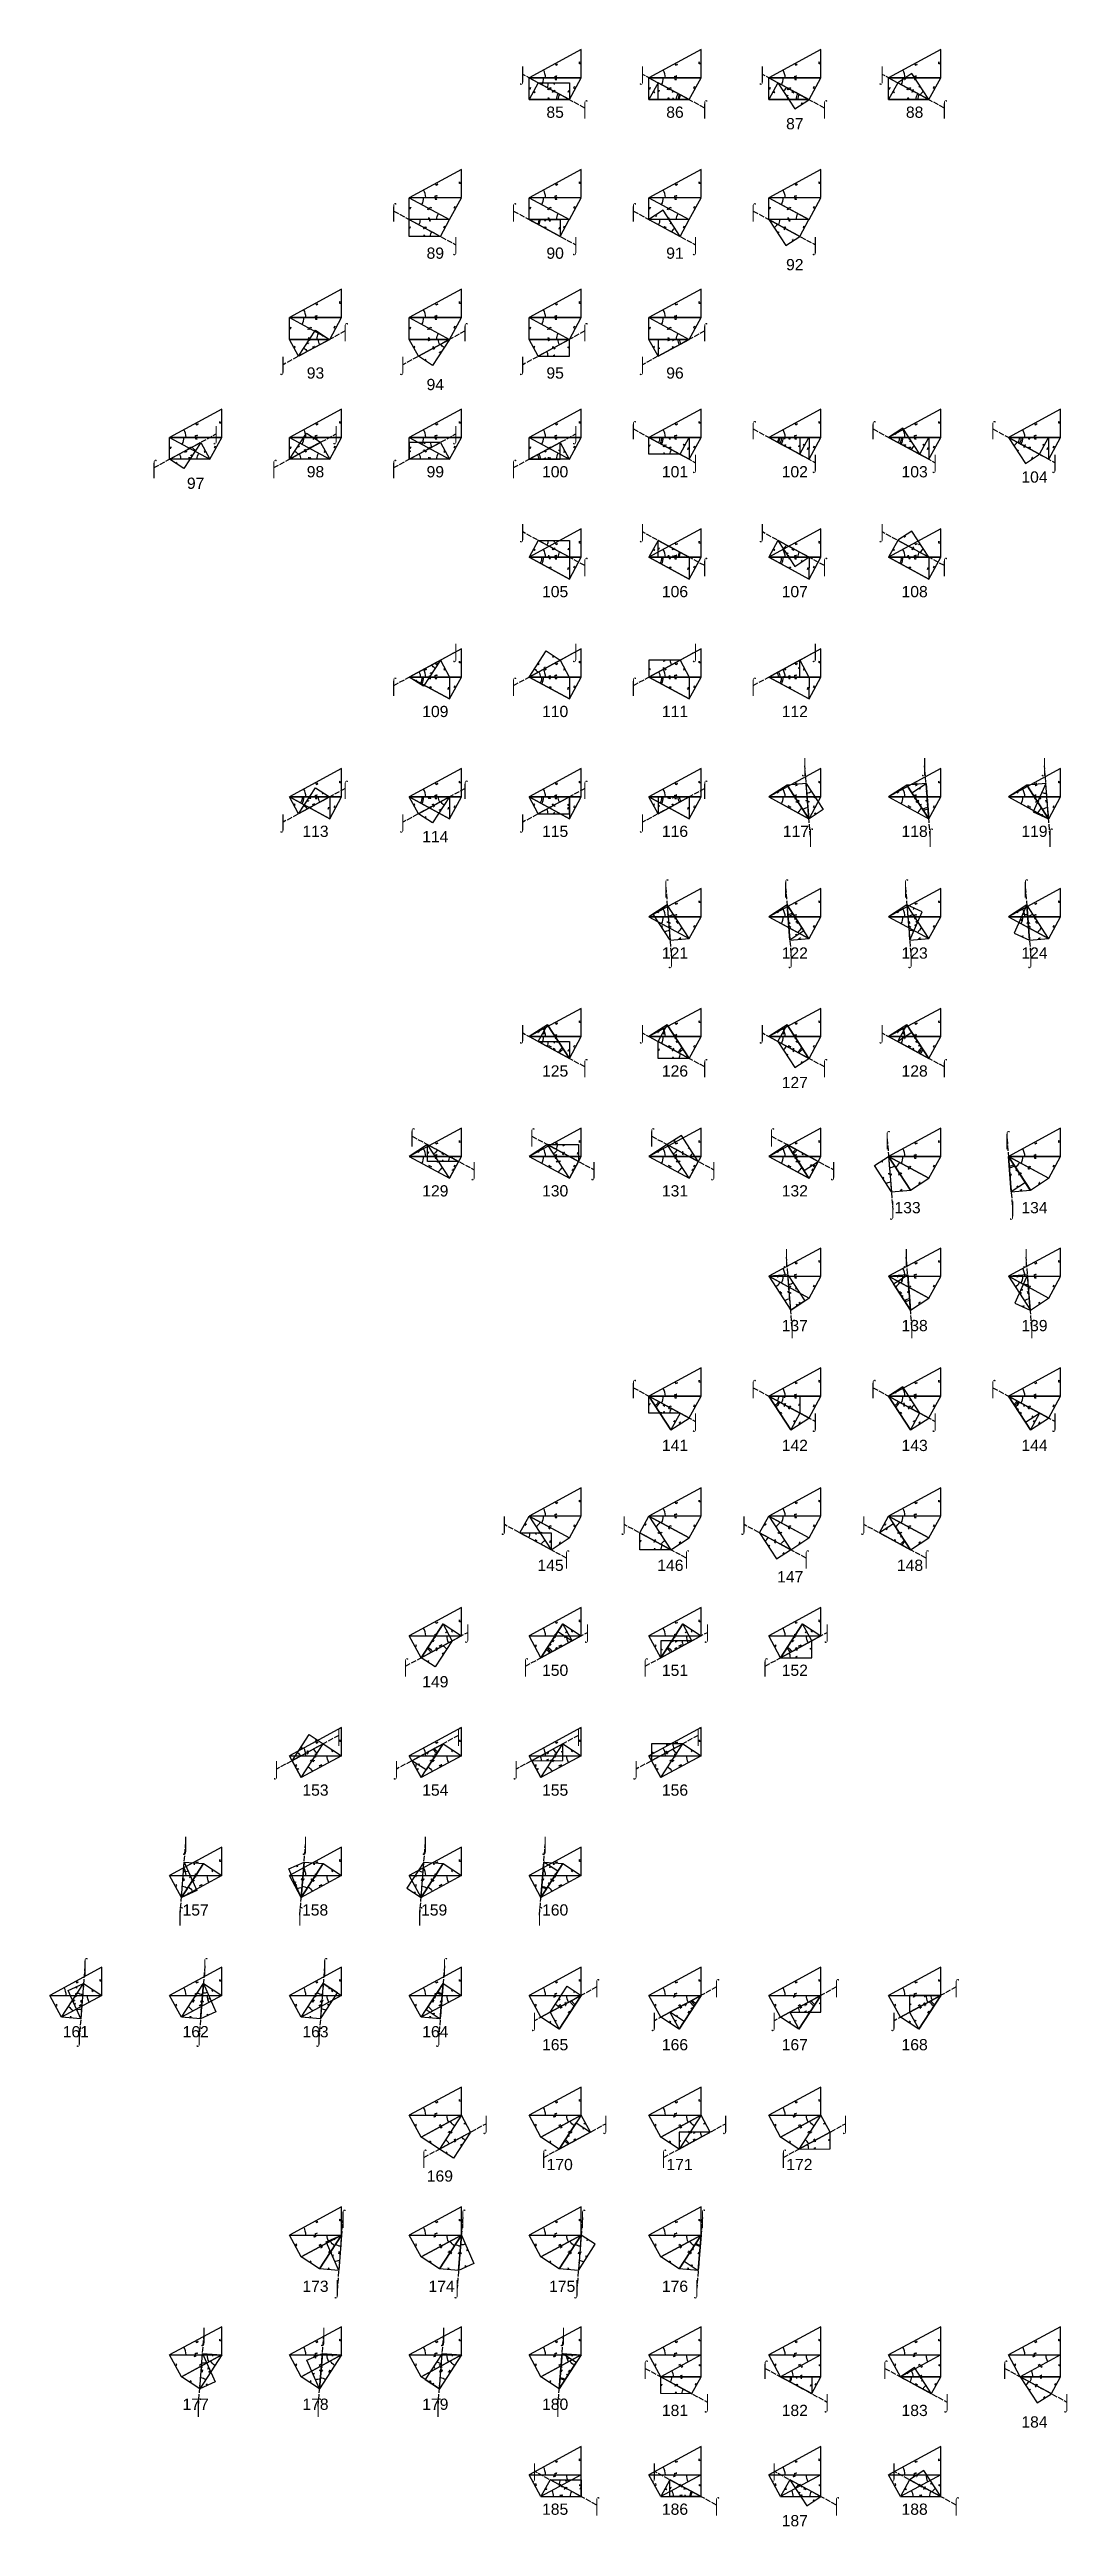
# Model space of a CAD drawing. Header units: millimetres. Extents: x 122552 to 2943733, y -2581954 to 22549.
# Drawn here: x 974613 to 1200991, y -1714519 to -1163771 of the extents above; entities that cross this region are included whole.
import ezdxf
from ezdxf.enums import TextEntityAlignment as Align

# ---------------------------------------------------------------- set-up
doc = ezdxf.new("R2010")
doc.units = ezdxf.units.MM
doc.linetypes.add('ACAD_ISO02W100', pattern=[15, 12, -3])
for name, color, linetype in [('BASE', 170, 'Continuous'), ('HYPOTENUSE', 10, 'Continuous'), ('PERPENDICULAR', 90, 'Continuous'), ('Standard', 7, 'Continuous')]:
    doc.layers.add(name, color=color, linetype=linetype)
doc.styles.add('Arial', font='arial_0.ttf')

msp = doc.modelspace()

# ---------------------------------------------------------------- texts
at = {"style": 'Arial'}
for s, p in [('⌡', (1079840, -1169288)), ('⌡', (1106488, -1169288)), ('⌡', (1133137, -1169288)), ('⌡', (1159786, -1169288)), ('85', (1087054, -1177704)), ('⌠', (1093669, -1176794)), ('86', (1113703, -1177704)), ('⌠', (1120318, -1176794)), ('⌠', (1146966, -1176794)), ('88', (1167000, -1177704)), ('⌠', (1173615, -1176794)), ('87', (1140352, -1180260)), ('⌠', (1051155, -1199690)), ('⌠', (1077803, -1199690)), ('⌠', (1104452, -1199690)), ('⌠', (1131101, -1199690)), ('⌡', (1064984, -1207195)), ('⌡', (1091633, -1207195)), ('⌡', (1118281, -1207195)), ('⌡', (1144930, -1207195)), ('89', (1060406, -1209043)), ('90', (1087054, -1209043)), ('91', (1113703, -1209043)), ('92', (1140352, -1211599)), ('⌠', (1040372, -1226338)), ('⌠', (1067020, -1226338)), ('⌠', (1093669, -1226338)), ('⌠', (1120318, -1226338)), ('⌡', (1026542, -1233843)), ('⌡', (1053191, -1233843)), ('⌡', (1079840, -1233843)), ('⌡', (1106488, -1233843)), ('93', (1033757, -1235692)), ('94', (1060406, -1238248)), ('95', (1087054, -1235692)), ('96', (1113703, -1235692)), ('⌡', (1011687, -1249234)), ('⌡', (1038335, -1249234)), ('⌡', (1064984, -1249234)), ('⌡', (1091633, -1249234)), ('⌠', (1104452, -1248129)), ('⌠', (1131101, -1248129)), ('⌠', (1157749, -1248129)), ('⌠', (1184398, -1248129)), ('⌠', (997857, -1256740)), ('⌠', (1024506, -1256740)), ('⌠', (1051155, -1256740)), ('⌠', (1077803, -1256740)), ('⌡', (1118281, -1255634)), ('⌡', (1144930, -1255634)), ('⌡', (1171579, -1255634)), ('⌡', (1198227, -1255634)), ('97', (1007108, -1260206)), ('98', (1033757, -1257650)), ('99', (1060406, -1257650)), ('100', (1087054, -1257650)), ('101', (1113703, -1257650)), ('102', (1140352, -1257650)), ('103', (1167000, -1257650)), ('104', (1193649, -1258825)), ('⌡', (1079840, -1271025)), ('⌡', (1106488, -1271025)), ('⌡', (1133137, -1271025)), ('⌡', (1159786, -1271025)), ('⌠', (1093669, -1278530)), ('⌠', (1120318, -1278530)), ('⌠', (1146966, -1278530)), ('⌠', (1173615, -1278530)), ('105', (1087054, -1284298)), ('106', (1113703, -1284298)), ('107', (1140352, -1284298)), ('108', (1167000, -1284298)), ('⌡', (1064984, -1297674)), ('⌡', (1091633, -1297674)), ('⌡', (1118281, -1297674)), ('⌡', (1144930, -1297674)), ('⌠', (1051155, -1305179)), ('⌠', (1077803, -1305179)), ('⌠', (1104452, -1305179)), ('⌠', (1131101, -1305179)), ('109', (1060406, -1310947)), ('110', (1087054, -1310947)), ('111', (1113703, -1310947)), ('112', (1140352, -1310947)), ('⌡', (1142576, -1323045)), ('⌡', (1169225, -1323045)), ('⌡', (1195873, -1323045)), ('⌠', (1040372, -1328075)), ('⌠', (1067020, -1328075)), ('⌠', (1093669, -1328075)), ('⌠', (1120318, -1328075)), ('⌡', (1026542, -1335580)), ('113', (1033757, -1337596)), ('⌡', (1053191, -1335580)), ('114', (1060406, -1338771)), ('⌡', (1079840, -1335580)), ('115', (1087054, -1337596)), ('⌡', (1106488, -1335580)), ('116', (1113703, -1337596)), ('117', (1140607, -1337596)), ('⌠', (1143820, -1338731)), ('118', (1167000, -1337596)), ('⌠', (1170469, -1338731)), ('119', (1193649, -1337596)), ('⌠', (1197117, -1338731)), ('⌠', (1111671, -1350032)), ('⌠', (1138320, -1350032)), ('⌠', (1164968, -1350032)), ('⌠', (1191617, -1350032)), ('121', (1113703, -1364666)), ('⌡', (1112915, -1365717)), ('122', (1140352, -1364666)), ('⌡', (1139564, -1365717)), ('123', (1167000, -1364666)), ('⌡', (1166213, -1365717)), ('124', (1193649, -1364666)), ('⌡', (1192861, -1365717)), ('⌡', (1079840, -1382478)), ('⌡', (1106488, -1382478)), ('⌡', (1133137, -1382478)), ('⌡', (1159786, -1382478)), ('125', (1087054, -1390893)), ('⌠', (1093669, -1389983)), ('126', (1113703, -1390893)), ('⌠', (1120318, -1389983)), ('127', (1140352, -1393449)), ('⌠', (1146966, -1389983)), ('128', (1167000, -1390893)), ('⌠', (1173615, -1389983)), ('⌠', (1055228, -1405374)), ('⌠', (1081876, -1405374)), ('⌠', (1108525, -1405374)), ('⌠', (1135174, -1405374)), ('⌠', (1160896, -1405976)), ('⌠', (1187544, -1405976)), ('⌡', (1069057, -1412879)), ('⌡', (1095705, -1412879)), ('⌡', (1122354, -1412879)), ('⌡', (1149003, -1412879)), ('129', (1060406, -1417542)), ('130', (1087054, -1417542)), ('131', (1113703, -1417542)), ('132', (1140352, -1417542)), ('⌡', (1162140, -1421662)), ('133', (1165427, -1421273)), ('⌡', (1188788, -1421662)), ('134', (1193649, -1421273)), ('⌡', (1138503, -1432287)), ('⌡', (1165152, -1432287)), ('⌡', (1191800, -1432287)), ('137', (1140352, -1447500)), ('⌠', (1139747, -1447973)), ('138', (1167000, -1447500)), ('⌠', (1166396, -1447973)), ('139', (1193649, -1447500)), ('⌠', (1193044, -1447973)), ('⌠', (1104452, -1461319)), ('⌠', (1131101, -1461319)), ('⌠', (1157749, -1461319)), ('⌠', (1184398, -1461319)), ('⌡', (1118281, -1468824)), ('⌡', (1144930, -1468824)), ('⌡', (1171579, -1468824)), ('⌡', (1198227, -1468824)), ('141', (1113703, -1474148)), ('142', (1140352, -1474148)), ('143', (1167000, -1474148)), ('144', (1193649, -1474148)), ('⌡', (1075767, -1491720)), ('⌡', (1102415, -1491720)), ('⌡', (1129064, -1491720)), ('⌡', (1155713, -1491720)), ('⌠', (1089596, -1499225)), ('⌠', (1116245, -1499225)), ('⌠', (1142893, -1499225)), ('⌠', (1169542, -1499225)), ('145', (1086036, -1500797)), ('146', (1112685, -1500797)), ('147', (1139333, -1503353)), ('148', (1165982, -1500797)), ('⌡', (1067620, -1515721)), ('⌡', (1094269, -1515721)), ('⌡', (1120917, -1515721)), ('⌡', (1147566, -1515721)), ('⌠', (1053791, -1523226)), ('149', (1060406, -1526693)), ('⌠', (1080439, -1523226)), ('150', (1087054, -1524136)), ('⌠', (1107088, -1523226)), ('151', (1113703, -1524136)), ('⌠', (1133737, -1523226)), ('152', (1140352, -1524136)), ('⌠', (1038935, -1538617)), ('⌠', (1065584, -1538617)), ('⌠', (1092232, -1538617)), ('⌠', (1118881, -1538617)), ('⌡', (1025106, -1546122)), ('⌡', (1051754, -1546122)), ('⌡', (1078403, -1546122)), ('⌡', (1105052, -1546122)), ('153', (1033757, -1550785)), ('154', (1060406, -1550785)), ('155', (1087054, -1550785)), ('156', (1113703, -1550785)), ('⌡', (1004884, -1562883)), ('⌡', (1031533, -1562883)), ('⌡', (1058181, -1562883)), ('⌡', (1084830, -1562883)), ('⌠', (1003640, -1578569)), ('157', (1007108, -1577434)), ('⌠', (1030288, -1578569)), ('158', (1033671, -1577434)), ('⌠', (1056937, -1578569)), ('159', (1060151, -1577434)), ('⌠', (1083586, -1578569)), ('160', (1087054, -1577434)), ('⌠', (982491, -1589870)), ('⌠', (1009140, -1589870)), ('⌠', (1035789, -1589870)), ('⌠', (1062437, -1589870)), ('⌠', (1096305, -1594562)), ('⌠', (1122954, -1594562)), ('⌠', (1149603, -1594562)), ('⌠', (1176251, -1594562)), ('⌡', (1082476, -1602067)), ('⌡', (1109125, -1602067)), ('⌡', (1135773, -1602067)), ('⌡', (1162422, -1602067)), ('161', (980460, -1604504)), ('⌡', (981247, -1605555)), ('162', (1007108, -1604504)), ('⌡', (1007896, -1605555)), ('163', (1033757, -1604504)), ('⌡', (1034545, -1605555)), ('164', (1060406, -1604504)), ('⌡', (1061193, -1605555)), ('165', (1087054, -1607392)), ('166', (1113703, -1607392)), ('167', (1140352, -1607392)), ('168', (1167000, -1607392)), ('⌡', (1071693, -1624963)), ('⌡', (1098342, -1624963)), ('⌡', (1124990, -1624963)), ('⌡', (1151639, -1624963)), ('⌠', (1057864, -1632468)), ('169', (1061424, -1636597)), ('⌠', (1084512, -1632468)), ('170', (1088072, -1634040)), ('⌠', (1111161, -1632468)), ('171', (1114721, -1634040)), ('⌠', (1137810, -1632468)), ('172', (1141370, -1634040)), ('⌠', (1039862, -1645814)), ('⌠', (1066510, -1645814)), ('⌠', (1093159, -1645814)), ('⌠', (1119808, -1645814)), ('173', (1033757, -1661111)), ('⌡', (1038618, -1661500)), ('174', (1061809, -1661111)), ('⌡', (1065266, -1661500)), ('175', (1088627, -1661111)), ('⌡', (1091915, -1661500)), ('176', (1113703, -1661111)), ('⌡', (1118564, -1661500)), ('⌡', (1008957, -1672125)), ('⌡', (1035605, -1672125)), ('⌡', (1062254, -1672125)), ('⌡', (1088903, -1672125)), ('⌠', (1107088, -1679366)), ('⌠', (1133737, -1679366)), ('⌠', (1160385, -1679366)), ('⌠', (1187034, -1679366)), ('⌡', (1120917, -1686871)), ('⌡', (1147566, -1686871)), ('⌡', (1174215, -1686871)), ('⌡', (1200863, -1686871)), ('177', (1007108, -1687338)), ('⌠', (1007713, -1687811)), ('178', (1033757, -1687338)), ('⌠', (1034361, -1687811)), ('179', (1060406, -1687338)), ('⌠', (1061010, -1687811)), ('180', (1087054, -1687338)), ('⌠', (1087659, -1687811)), ('181', (1113703, -1688719)), ('182', (1140352, -1688719)), ('183', (1167000, -1688719)), ('184', (1193649, -1691275)), ('⌡', (1082476, -1702262)), ('⌡', (1109125, -1702262)), ('⌡', (1135773, -1702262)), ('⌡', (1162422, -1702262)), ('185', (1087054, -1710677)), ('⌠', (1096305, -1709767)), ('186', (1113703, -1710677)), ('⌠', (1122954, -1709767)), ('187', (1140352, -1713233)), ('⌠', (1149603, -1709767)), ('188', (1167000, -1710677)), ('⌠', (1176251, -1709767))]:
    msp.add_text(s, height=2500, dxfattribs=at).set_placement(p, align=Align.MIDDLE_CENTER)

# ---------------------------------------------------------------- blocks, each defined once
blk = doc.blocks.new('fundamental_block_GT')
at = {"color": 175, "true_color": 0x4554a5}
for p, q in [((439, -4), (439, 26)), ((439, 26), (469, 26)), ((469, 26), (460, 29)), ((469, 26), (460, 23))]:
    blk.add_line(p, q, dxfattribs=at)
at = {"color": 242, "true_color": 0xcd2027}
for p, q in [((441, 235), (456, 208)), ((456, 208), (482, 222)), ((482, 222), (472, 221)), ((482, 222), (475, 215))]:
    blk.add_line(p, q, dxfattribs=at)
at = {"color": 114, "true_color": 0x139b48}
for p, q in [((851, 261), (848, 251)), ((851, 231), (851, 261)), ((851, 261), (854, 251)), ((881, 231), (851, 231))]:
    blk.add_line(p, q, dxfattribs=at)
at = {"color": 4}
blk.add_arc((0, -2), 277, 359.9799, 28.4254, dxfattribs=at)
at = {"layer": 'BASE'}
blk.add_line((0, 0), (879, -7), dxfattribs=at)
at = {"layer": 'HYPOTENUSE'}
blk.add_line((883, 469), (0, 0), dxfattribs=at)
at = {"layer": 'PERPENDICULAR'}
blk.add_line((879, -7), (883, 469), dxfattribs=at)

# ---------------------------------------------------------------- linework, layer by layer
at = {"linetype": 'ACAD_ISO02W100', "ltscale": 100}
for p, q in [((1093669, -1176794), (1079840, -1169288)), ((1120318, -1176794), (1106488, -1169288)), ((1146966, -1176794), (1133137, -1169288)), ((1173615, -1176794), (1159786, -1169288)), ((1051155, -1199690), (1064984, -1207195)), ((1077803, -1199690), (1091633, -1207195)), ((1104452, -1199690), (1118281, -1207195)), ((1131101, -1199690), (1144930, -1207195)), ((1040372, -1226338), (1026542, -1233843)), ((1067020, -1226338), (1053191, -1233843)), ((1093669, -1226338), (1079840, -1233843)), ((1120318, -1226338), (1106488, -1233843)), ((997857, -1256740), (1011687, -1249234)), ((1024506, -1256740), (1038335, -1249234)), ((1051155, -1256740), (1064984, -1249234)), ((1077803, -1256740), (1091633, -1249234)), ((1104452, -1248129), (1118281, -1255634)), ((1131101, -1248129), (1144930, -1255634)), ((1157749, -1248129), (1171579, -1255634)), ((1184398, -1248129), (1198227, -1255634)), ((1093669, -1278530), (1079840, -1271025)), ((1120318, -1278530), (1106488, -1271025)), ((1146966, -1278530), (1133137, -1271025)), ((1173615, -1278530), (1159786, -1271025)), ((1051155, -1305179), (1064984, -1297674)), ((1077803, -1305179), (1091633, -1297674)), ((1104452, -1305179), (1118281, -1297674)), ((1131101, -1305179), (1144930, -1297674)), ((1143820, -1338731), (1142576, -1323045)), ((1170469, -1338731), (1169225, -1323045)), ((1197117, -1338731), (1195873, -1323045)), ((1040372, -1328075), (1026542, -1335580)), ((1067020, -1328075), (1053191, -1335580)), ((1093669, -1328075), (1079840, -1335580)), ((1120318, -1328075), (1106488, -1335580)), ((1111671, -1350032), (1112915, -1365717)), ((1138320, -1350032), (1139564, -1365717)), ((1164968, -1350032), (1166213, -1365717)), ((1191617, -1350032), (1192861, -1365717)), ((1093669, -1389983), (1079840, -1382478)), ((1120318, -1389983), (1106488, -1382478)), ((1146966, -1389983), (1133137, -1382478)), ((1173615, -1389983), (1159786, -1382478)), ((1055228, -1405374), (1069057, -1412879)), ((1081876, -1405374), (1095705, -1412879)), ((1108525, -1405374), (1122354, -1412879)), ((1135174, -1405374), (1149003, -1412879)), ((1160896, -1405976), (1162140, -1421662)), ((1187544, -1405976), (1188788, -1421662)), ((1139747, -1447973), (1138503, -1432287)), ((1166396, -1447973), (1165152, -1432287)), ((1193044, -1447973), (1191800, -1432287)), ((1104452, -1461319), (1118281, -1468824)), ((1131101, -1461319), (1144930, -1468824)), ((1157749, -1461319), (1171579, -1468824)), ((1184398, -1461319), (1198227, -1468824)), ((1089596, -1499225), (1075767, -1491720)), ((1116245, -1499225), (1102415, -1491720)), ((1142893, -1499225), (1129064, -1491720)), ((1169542, -1499225), (1155713, -1491720)), ((1053791, -1523226), (1067620, -1515721)), ((1080439, -1523226), (1094269, -1515721)), ((1107088, -1523226), (1120917, -1515721)), ((1133737, -1523226), (1147566, -1515721)), ((1038935, -1538617), (1025106, -1546122)), ((1065584, -1538617), (1051754, -1546122)), ((1092232, -1538617), (1078403, -1546122)), ((1118881, -1538617), (1105052, -1546122)), ((1003640, -1578569), (1004884, -1562883)), ((1030288, -1578569), (1031533, -1562883)), ((1056937, -1578569), (1058181, -1562883)), ((1083586, -1578569), (1084830, -1562883)), ((982491, -1589870), (981247, -1605555)), ((1009140, -1589870), (1007896, -1605555)), ((1035789, -1589870), (1034545, -1605555)), ((1062437, -1589870), (1061193, -1605555)), ((1096305, -1594562), (1082476, -1602067)), ((1122954, -1594562), (1109125, -1602067)), ((1149603, -1594562), (1135773, -1602067)), ((1176251, -1594562), (1162422, -1602067)), ((1057864, -1632468), (1071693, -1624963)), ((1084512, -1632468), (1098342, -1624963)), ((1111161, -1632468), (1124990, -1624963)), ((1137810, -1632468), (1151639, -1624963)), ((1039862, -1645814), (1038618, -1661500)), ((1066510, -1645814), (1065266, -1661500)), ((1093159, -1645814), (1091915, -1661500)), ((1119808, -1645814), (1118564, -1661500)), ((1007713, -1687811), (1008957, -1672125)), ((1034361, -1687811), (1035605, -1672125)), ((1061010, -1687811), (1062254, -1672125)), ((1087659, -1687811), (1088903, -1672125)), ((1107088, -1679366), (1120917, -1686871)), ((1133737, -1679366), (1147566, -1686871)), ((1160385, -1679366), (1174215, -1686871)), ((1187034, -1679366), (1200863, -1686871)), ((1096305, -1709767), (1082476, -1702262)), ((1122954, -1709767), (1109125, -1702262)), ((1149603, -1709767), (1135773, -1702262)), ((1176251, -1709767), (1162422, -1702262))]:
    msp.add_line(p, q, dxfattribs=at)

# ---------------------------------------------------------------- block references
for p, xscale, yscale, zscale, rotation in [((1081261, -1170060), 11.58735412275403, 11.58735412275403, 11.58735412275403, 332.0000000000002), ((1107909, -1170060), 11.58735412275403, 11.58735412275403, 11.58735412275403, 332.0000000000002), ((1134558, -1170060), 11.58735412275403, 11.58735412275403, 11.58735412275403, 332.0000000000002), ((1161207, -1170060), 11.58735412275403, 11.58735412275403, 11.58735412275403, 332.0000000000002), ((1090212, -1174917), -10.18429076373602, 10.18429076373602, 10.18429076373602, 359.5116672382084), ((1090212, -1174917), 8.951118371073562, 8.951118371073562, 8.951118371073562, 151.9999999999989), ((1083297, -1171165), -7.867265571233639, 7.867265571233639, 7.86726557123364, 179.5116672382031), ((1116860, -1174917), -10.18429076373602, 10.18429076373602, 10.18429076373602, 359.5116672382084), ((1116860, -1174917), 8.951118371073562, 8.951118371073562, 8.951118371073562, 151.9999999999989), ((1116860, -1174917), -7.867265571233637, 7.867265571233637, 7.867265571233638, 359.5116672382031), ((1143509, -1174917), -10.18429076373602, 10.18429076373602, 10.18429076373602, 359.5116672382084), ((1143509, -1174917), 8.951118371073562, 8.951118371073562, 8.951118371073562, 151.9999999999989), ((1136594, -1171165), 7.86726557123364, 7.86726557123364, 7.86726557123364, 303.5116672382126), ((1170158, -1174917), -10.18429076373602, 10.18429076373602, 10.18429076373602, 359.5116672382084), ((1170158, -1174917), 8.951118371073562, 8.951118371073562, 8.951118371073562, 151.9999999999989), ((1170158, -1174917), 7.867265571233638, 7.867265571233638, 7.867265571233638, 123.5116672382125), ((1054612, -1196708), 11.58735412275403, 11.58735412275403, 11.58735412275403, 332.0000000000002), ((1081261, -1196708), 11.58735412275403, 11.58735412275403, 11.58735412275403, 332.0000000000002), ((1107909, -1196708), 11.58735412275403, 11.58735412275403, 11.58735412275403, 332.0000000000002), ((1134558, -1196708), 11.58735412275403, 11.58735412275403, 11.58735412275403, 332.0000000000002), ((1063563, -1201566), -10.18429076373602, 10.18429076373602, 10.18429076373602, 359.5116672382084), ((1054612, -1201566), 8.951118371073562, 8.951118371073562, 8.951118371073562, 331.9999999999989), ((1090212, -1201566), -10.18429076373602, 10.18429076373602, 10.18429076373602, 359.5116672382084), ((1081261, -1201566), 8.951118371073562, 8.951118371073562, 8.951118371073562, 331.9999999999989), ((1116860, -1201566), -10.18429076373602, 10.18429076373602, 10.18429076373602, 359.5116672382084), ((1107909, -1201566), 8.951118371073562, 8.951118371073562, 8.951118371073562, 331.9999999999989), ((1114824, -1205318), 7.867265571233638, 7.867265571233638, 7.867265571233638, 123.5116672382125), ((1134558, -1201566), 7.86726557123364, 7.86726557123364, 7.86726557123364, 303.5116672382126), ((1143509, -1201566), -10.18429076373602, 10.18429076373602, 10.18429076373602, 359.5116672382084), ((1134558, -1201566), 8.951118371073562, 8.951118371073562, 8.951118371073562, 331.9999999999989), ((1061527, -1205318), -7.867265571233637, 7.867265571233637, 7.867265571233638, 359.5116672382031), ((1081261, -1201566), -7.867265571233639, 7.867265571233639, 7.86726557123364, 179.5116672382031), ((1027963, -1223357), 11.58735412275403, 11.58735412275403, 11.58735412275403, 332.0000000000002), ((1054612, -1223357), 11.58735412275403, 11.58735412275403, 11.58735412275403, 332.0000000000002), ((1081261, -1223357), 11.58735412275403, 11.58735412275403, 11.58735412275403, 332.0000000000002), ((1107909, -1223357), 11.58735412275403, 11.58735412275403, 11.58735412275403, 332.0000000000002), ((1036914, -1228215), -10.18429076373602, 10.18429076373602, 10.18429076373602, 359.5116672382084), ((1036914, -1228215), -8.951118371073443, 8.951118371073443, 8.951118371073443, 28.0000000000011), ((1030000, -1231967), -7.867265571233639, 7.867265571233639, 7.86726557123364, 236.4883327617872), ((1063563, -1228215), -10.18429076373602, 10.18429076373602, 10.18429076373602, 359.5116672382084), ((1063563, -1228215), -8.951118371073443, 8.951118371073443, 8.951118371073443, 28.0000000000011), ((1063563, -1228215), -7.867265571233639, 7.867265571233639, 7.86726557123364, 56.48833276178721), ((1090212, -1228215), -10.18429076373602, 10.18429076373602, 10.18429076373602, 359.5116672382084), ((1090212, -1228215), -8.951118371073443, 8.951118371073443, 8.951118371073443, 28.0000000000011), ((1116860, -1228215), -10.18429076373602, 10.18429076373602, 10.18429076373602, 359.5116672382084), ((1116860, -1228215), -8.951118371073443, 8.951118371073443, 8.951118371073443, 28.0000000000011), ((1116860, -1228215), 7.86726557123364, 7.86726557123364, 7.86726557123364, 180.4883327617972), ((1083297, -1231967), 7.86726557123364, 7.86726557123364, 7.86726557123364, 0.4883327617971739), ((1010266, -1254863), -10.18429076373602, 10.18429076373602, 10.18429076373602, 359.5116672382084), ((1001315, -1250006), 11.58735412275403, 11.58735412275403, 11.58735412275403, 332.0000000000002), ((1008229, -1251111), -7.867265571233639, 7.867265571233639, 7.86726557123364, 56.48833276178721), ((1027963, -1254863), -7.867265571233639, 7.867265571233639, 7.86726557123364, 236.4883327617872), ((1027963, -1250006), 11.58735412275403, 11.58735412275403, 11.58735412275403, 332.0000000000002), ((1036914, -1254863), -10.18429076373602, 10.18429076373602, 10.18429076373602, 359.5116672382084), ((1054612, -1250006), 11.58735412275403, 11.58735412275403, 11.58735412275403, 332.0000000000002), ((1063563, -1254863), -10.18429076373602, 10.18429076373602, 10.18429076373602, 359.5116672382084), ((1090212, -1254863), -10.18429076373602, 10.18429076373602, 10.18429076373602, 359.5116672382084), ((1081261, -1250006), 11.58735412275403, 11.58735412275403, 11.58735412275403, 332.0000000000002), ((1107909, -1250006), 11.58735412275403, 11.58735412275403, 11.58735412275403, 332.0000000000002), ((1107909, -1250006), -10.18429076373602, 10.18429076373602, 10.18429076373602, 179.5116672382084), ((1114824, -1253758), -7.867265571233637, 7.867265571233637, 7.867265571233638, 359.5116672382031), ((1107909, -1250006), 8.951118371073562, 8.951118371073562, 8.951118371073562, 331.9999999999989), ((1134558, -1250006), 11.58735412275403, 11.58735412275403, 11.58735412275403, 332.0000000000002), ((1134558, -1250006), -10.18429076373602, 10.18429076373602, 10.18429076373602, 179.5116672382084), ((1134558, -1250006), 8.951118371073562, 8.951118371073562, 8.951118371073562, 331.9999999999989), ((1134558, -1250006), -7.867265571233639, 7.867265571233639, 7.86726557123364, 179.5116672382031), ((1161207, -1250006), 11.58735412275403, 11.58735412275403, 11.58735412275403, 332.0000000000002), ((1161207, -1250006), -10.18429076373602, 10.18429076373602, 10.18429076373602, 179.5116672382084), ((1161207, -1250006), 8.951118371073562, 8.951118371073562, 8.951118371073562, 331.9999999999989), ((1168121, -1253758), 7.867265571233638, 7.867265571233638, 7.867265571233638, 123.5116672382125), ((1187855, -1250006), 7.86726557123364, 7.86726557123364, 7.86726557123364, 303.5116672382126), ((1187855, -1250006), 11.58735412275403, 11.58735412275403, 11.58735412275403, 332.0000000000002), ((1187855, -1250006), -10.18429076373602, 10.18429076373602, 10.18429076373602, 179.5116672382084), ((1187855, -1250006), 8.951118371073562, 8.951118371073562, 8.951118371073562, 331.9999999999989), ((1001315, -1254863), -8.951118371073443, 8.951118371073443, 8.951118371073443, 208.0000000000011), ((1027963, -1254863), -8.951118371073443, 8.951118371073443, 8.951118371073443, 208.0000000000011), ((1061527, -1251111), 7.86726557123364, 7.86726557123364, 7.86726557123364, 180.4883327617972), ((1054612, -1254863), -8.951118371073443, 8.951118371073443, 8.951118371073443, 208.0000000000011), ((1081261, -1254863), -8.951118371073443, 8.951118371073443, 8.951118371073443, 208.0000000000011), ((1081261, -1254863), 7.86726557123364, 7.86726557123364, 7.86726557123364, 0.4883327617971739), ((1081261, -1276654), 11.58735412275403, 11.58735412275403, 11.58735412275403, 332.0000000000002), ((1107909, -1276654), 11.58735412275403, 11.58735412275403, 11.58735412275403, 332.0000000000002), ((1134558, -1276654), 11.58735412275403, 11.58735412275403, 11.58735412275403, 332.0000000000002), ((1136594, -1272902), 7.86726557123364, 7.86726557123364, 7.86726557123364, 303.5116672382126), ((1161207, -1276654), 11.58735412275403, 11.58735412275403, 11.58735412275403, 332.0000000000002), ((1170158, -1276654), 7.867265571233638, 7.867265571233638, 7.867265571233638, 123.5116672382125), ((1081261, -1276654), -10.18429076373602, 10.18429076373602, 10.18429076373602, 179.5116672382084), ((1090212, -1276654), 8.951118371073562, 8.951118371073562, 8.951118371073562, 151.9999999999989), ((1083297, -1272902), -7.867265571233639, 7.867265571233639, 7.86726557123364, 179.5116672382031), ((1107909, -1276654), -10.18429076373602, 10.18429076373602, 10.18429076373602, 179.5116672382084), ((1116860, -1276654), 8.951118371073562, 8.951118371073562, 8.951118371073562, 151.9999999999989), ((1116860, -1276654), -7.867265571233637, 7.867265571233637, 7.867265571233638, 359.5116672382031), ((1134558, -1276654), -10.18429076373602, 10.18429076373602, 10.18429076373602, 179.5116672382084), ((1143509, -1276654), 8.951118371073562, 8.951118371073562, 8.951118371073562, 151.9999999999989), ((1161207, -1276654), -10.18429076373602, 10.18429076373602, 10.18429076373602, 179.5116672382084), ((1170158, -1276654), 8.951118371073562, 8.951118371073562, 8.951118371073562, 151.9999999999989), ((1054612, -1303303), 11.58735412275403, 11.58735412275403, 11.58735412275403, 332.0000000000002), ((1054612, -1303303), -8.951118371073562, 8.951118371073562, 8.951118371073562, 208.0000000000011), ((1061527, -1299550), -7.867265571233639, 7.867265571233639, 7.86726557123364, 56.48833276178721), ((1081261, -1303303), -7.867265571233639, 7.867265571233639, 7.86726557123364, 236.4883327617872), ((1081261, -1303303), 11.58735412275403, 11.58735412275403, 11.58735412275403, 332.0000000000002), ((1081261, -1303303), -8.951118371073562, 8.951118371073562, 8.951118371073562, 208.0000000000011), ((1107909, -1303303), 11.58735412275403, 11.58735412275403, 11.58735412275403, 332.0000000000002), ((1114824, -1299550), 7.86726557123364, 7.86726557123364, 7.86726557123364, 180.4883327617972), ((1107909, -1303303), -8.951118371073562, 8.951118371073562, 8.951118371073562, 208.0000000000011), ((1134558, -1303303), 11.58735412275403, 11.58735412275403, 11.58735412275403, 332.0000000000002), ((1134558, -1303303), -8.951118371073562, 8.951118371073562, 8.951118371073562, 208.0000000000011), ((1134558, -1303303), 7.86726557123364, 7.86726557123364, 7.86726557123364, 0.4883327617971739), ((1054612, -1303303), -10.18429076373602, 10.18429076373602, 10.18429076373602, 179.5116672382084), ((1081261, -1303303), -10.18429076373602, 10.18429076373602, 10.18429076373602, 179.5116672382084), ((1107909, -1303303), -10.18429076373602, 10.18429076373602, 10.18429076373602, 179.5116672382084), ((1134558, -1303303), -10.18429076373602, 10.18429076373602, 10.18429076373602, 179.5116672382084), ((1027963, -1329952), 11.58735412275403, 11.58735412275403, 11.58735412275403, 332.0000000000002), ((1036914, -1329952), -8.951118371073443, 8.951118371073443, 8.951118371073443, 28.0000000000011), ((1054612, -1329952), 11.58735412275403, 11.58735412275403, 11.58735412275403, 332.0000000000002), ((1063563, -1329952), -8.951118371073443, 8.951118371073443, 8.951118371073443, 28.0000000000011), ((1081261, -1329952), 11.58735412275403, 11.58735412275403, 11.58735412275403, 332.0000000000002), ((1090212, -1329952), -8.951118371073443, 8.951118371073443, 8.951118371073443, 28.0000000000011), ((1107909, -1329952), 11.58735412275403, 11.58735412275403, 11.58735412275403, 332.0000000000002), ((1116860, -1329952), -8.951118371073443, 8.951118371073443, 8.951118371073443, 28.0000000000011), ((1134558, -1329952), 11.58735412275403, 11.58735412275403, 11.58735412275403, 332.0000000000002), ((1143509, -1334809), 10.18429076373612, 10.18429076373612, 10.18429076373612, 123.5116672382094), ((1143509, -1334809), 8.951118371073518, 8.951118371073518, 8.951118371073518, 95.02333447641668), ((1142887, -1326967), -7.867265571233768, 7.867265571233768, 7.867265571233768, 122.5350017146211), ((1161207, -1329952), 11.58735412275403, 11.58735412275403, 11.58735412275403, 332.0000000000002), ((1170158, -1334809), 10.18429076373612, 10.18429076373612, 10.18429076373612, 123.5116672382094), ((1170158, -1334809), 8.951118371073518, 8.951118371073518, 8.951118371073518, 95.02333447641668), ((1170158, -1334809), -7.867265571233768, 7.867265571233768, 7.867265571233768, 302.535001714621), ((1187855, -1329952), 11.58735412275403, 11.58735412275403, 11.58735412275403, 332.0000000000002), ((1196806, -1334809), 10.18429076373612, 10.18429076373612, 10.18429076373612, 123.5116672382094), ((1196806, -1334809), 8.951118371073518, 8.951118371073518, 8.951118371073518, 95.02333447641668), ((1196184, -1326967), 7.867265571233768, 7.867265571233768, 7.867265571233768, 246.5350017146306), ((1027963, -1329952), -10.18429076373602, 10.18429076373602, 10.18429076373602, 179.5116672382084), ((1030000, -1333704), -7.867265571233639, 7.867265571233639, 7.86726557123364, 236.4883327617872), ((1054612, -1329952), -10.18429076373602, 10.18429076373602, 10.18429076373602, 179.5116672382084), ((1063563, -1329952), -7.867265571233639, 7.867265571233639, 7.86726557123364, 56.48833276178721), ((1081261, -1329952), -10.18429076373602, 10.18429076373602, 10.18429076373602, 179.5116672382084), ((1083297, -1333704), 7.86726557123364, 7.86726557123364, 7.86726557123364, 0.4883327617971739), ((1107909, -1329952), -10.18429076373602, 10.18429076373602, 10.18429076373602, 179.5116672382084), ((1116860, -1329952), 7.86726557123364, 7.86726557123364, 7.86726557123364, 180.4883327617972), ((1107909, -1356600), 11.58735412275403, 11.58735412275403, 11.58735412275403, 332.0000000000002), ((1116860, -1361458), 10.18429076373612, 10.18429076373612, 10.18429076373612, 123.5116672382094), ((1112604, -1361796), -7.867265571233768, 7.867265571233768, 7.867265571233768, 302.535001714621), ((1111982, -1353953), 8.951118371073514, 8.951118371073514, 8.951118371073514, 275.0233344764167), ((1134558, -1356600), 11.58735412275403, 11.58735412275403, 11.58735412275403, 332.0000000000002), ((1143509, -1361458), 10.18429076373612, 10.18429076373612, 10.18429076373612, 123.5116672382094), ((1138631, -1353953), -7.867265571233768, 7.867265571233768, 7.867265571233768, 122.5350017146211), ((1138631, -1353953), 8.951118371073514, 8.951118371073514, 8.951118371073514, 275.0233344764167), ((1161207, -1356600), 11.58735412275403, 11.58735412275403, 11.58735412275403, 332.0000000000002), ((1170158, -1361458), 10.18429076373612, 10.18429076373612, 10.18429076373612, 123.5116672382094), ((1165902, -1361796), 7.867265571233768, 7.867265571233768, 7.867265571233768, 66.53500171463061), ((1165280, -1353953), 8.951118371073514, 8.951118371073514, 8.951118371073514, 275.0233344764167), ((1187855, -1356600), 11.58735412275403, 11.58735412275403, 11.58735412275403, 332.0000000000002), ((1196806, -1361458), 10.18429076373612, 10.18429076373612, 10.18429076373612, 123.5116672382094), ((1191928, -1353953), 7.867265571233768, 7.867265571233768, 7.867265571233768, 246.5350017146306), ((1191928, -1353953), 8.951118371073514, 8.951118371073514, 8.951118371073514, 275.0233344764167), ((1081261, -1383249), 11.58735412275403, 11.58735412275403, 11.58735412275403, 332.0000000000002), ((1090212, -1388107), 10.18429076373612, 10.18429076373612, 10.18429076373612, 123.5116672382094), ((1090212, -1388107), -8.951118371073514, 8.951118371073516, 8.951118371073518, 331.023334476419), ((1107909, -1383249), 11.58735412275403, 11.58735412275403, 11.58735412275403, 332.0000000000002), ((1116860, -1388107), 10.18429076373612, 10.18429076373612, 10.18429076373612, 123.5116672382094), ((1116860, -1388107), -8.951118371073514, 8.951118371073516, 8.951118371073518, 331.023334476419), ((1134558, -1383249), 11.58735412275403, 11.58735412275403, 11.58735412275403, 332.0000000000002), ((1143509, -1388107), 10.18429076373612, 10.18429076373612, 10.18429076373612, 123.5116672382094), ((1136594, -1384354), 7.867265571233733, 7.867265571233733, 7.867265571233733, 303.5116672382148), ((1143509, -1388107), -8.951118371073514, 8.951118371073516, 8.951118371073518, 331.023334476419), ((1161207, -1383249), 11.58735412275403, 11.58735412275403, 11.58735412275403, 332.0000000000002), ((1170158, -1388107), 10.18429076373612, 10.18429076373612, 10.18429076373612, 123.5116672382094), ((1170158, -1388107), -8.951118371073514, 8.951118371073516, 8.951118371073518, 331.023334476419), ((1170158, -1388107), 7.867265571233734, 7.867265571233734, 7.867265571233734, 123.5116672382148), ((1083297, -1384354), -7.867265571233734, 7.867265571233734, 7.867265571233733, 179.5116672382053), ((1116860, -1388107), -7.867265571233735, 7.867265571233735, 7.867265571233734, 359.5116672382054), ((1054612, -1409898), 11.58735412275403, 11.58735412275403, 11.58735412275403, 332.0000000000002), ((1063563, -1414755), 10.18429076373612, 10.18429076373612, 10.18429076373612, 123.5116672382094), ((1058685, -1407250), -8.951118371073514, 8.951118371073514, 8.951118371073516, 151.023334476419), ((1065599, -1411003), -7.867265571233735, 7.867265571233735, 7.867265571233734, 359.5116672382054), ((1081261, -1409898), 11.58735412275403, 11.58735412275403, 11.58735412275403, 332.0000000000002), ((1090212, -1414755), 10.18429076373612, 10.18429076373612, 10.18429076373612, 123.5116672382094), ((1085334, -1407250), -8.951118371073514, 8.951118371073514, 8.951118371073516, 151.023334476419), ((1085334, -1407250), -7.867265571233734, 7.867265571233734, 7.867265571233733, 179.5116672382053), ((1107909, -1409898), 11.58735412275403, 11.58735412275403, 11.58735412275403, 332.0000000000002), ((1116860, -1414755), 10.18429076373612, 10.18429076373612, 10.18429076373612, 123.5116672382094), ((1111982, -1407250), -8.951118371073514, 8.951118371073514, 8.951118371073516, 151.023334476419), ((1118897, -1411003), 7.867265571233734, 7.867265571233734, 7.867265571233734, 123.5116672382148), ((1134558, -1409898), 11.58735412275403, 11.58735412275403, 11.58735412275403, 332.0000000000002), ((1143509, -1414755), 10.18429076373612, 10.18429076373612, 10.18429076373612, 123.5116672382094), ((1138631, -1407250), -8.951118371073514, 8.951118371073514, 8.951118371073516, 151.023334476419), ((1138631, -1407250), 7.867265571233733, 7.867265571233733, 7.867265571233733, 303.5116672382148), ((1161829, -1417740), -7.867265571234018, 7.867265571234018, 7.867265571234018, 302.5350017146226), ((1161207, -1409898), 8.951118371073811, 8.951118371073811, 8.951118371073811, 275.0233344764194), ((1161207, -1409898), 10.18429076373612, 10.18429076373612, 10.18429076373612, 303.5116672382094), ((1161207, -1409898), 11.58735412275403, 11.58735412275403, 11.58735412275403, 332.0000000000002), ((1187855, -1409898), -7.867265571234018, 7.867265571234018, 7.867265571234018, 122.5350017146226), ((1187855, -1409898), 8.951118371073811, 8.951118371073811, 8.951118371073811, 275.0233344764194), ((1187855, -1409898), 10.18429076373612, 10.18429076373612, 10.18429076373612, 303.5116672382094), ((1187855, -1409898), 11.58735412275403, 11.58735412275403, 11.58735412275403, 332.0000000000002), ((1134558, -1436546), 11.58735412275403, 11.58735412275403, 11.58735412275403, 332.0000000000002), ((1161207, -1436546), 11.58735412275403, 11.58735412275403, 11.58735412275403, 332.0000000000002), ((1187855, -1436546), 11.58735412275403, 11.58735412275403, 11.58735412275403, 332.0000000000002), ((1134558, -1436546), 10.18429076373612, 10.18429076373612, 10.18429076373612, 303.5116672382094), ((1139436, -1444051), 8.951118371073811, 8.951118371073811, 8.951118371073811, 95.02333447641942), ((1138814, -1436209), -7.867265571234018, 7.867265571234018, 7.867265571234018, 122.5350017146226), ((1161207, -1436546), 10.18429076373612, 10.18429076373612, 10.18429076373612, 303.5116672382094), ((1166085, -1444051), 8.951118371073811, 8.951118371073811, 8.951118371073811, 95.02333447641942), ((1166085, -1444051), -7.867265571234018, 7.867265571234018, 7.867265571234018, 302.5350017146226), ((1187855, -1436546), 10.18429076373612, 10.18429076373612, 10.18429076373612, 303.5116672382094), ((1192733, -1444051), 8.951118371073811, 8.951118371073811, 8.951118371073811, 95.02333447641942), ((1192111, -1436209), 7.867265571234018, 7.867265571234018, 7.867265571234018, 246.5350017146322), ((1107909, -1463195), 11.58735412275403, 11.58735412275403, 11.58735412275403, 332.0000000000002), ((1134558, -1463195), 11.58735412275403, 11.58735412275403, 11.58735412275403, 332.0000000000002), ((1161207, -1463195), 11.58735412275403, 11.58735412275403, 11.58735412275403, 332.0000000000002), ((1187855, -1463195), 11.58735412275403, 11.58735412275403, 11.58735412275403, 332.0000000000002), ((1107909, -1463195), -8.951118371073813, 8.951118371073813, 8.951118371073811, 151.0233344764159), ((1107909, -1463195), 10.18429076373612, 10.18429076373612, 10.18429076373612, 303.5116672382094), ((1114824, -1466947), -7.867265571233958, 7.867265571233957, 7.867265571233957, 359.5116672382023), ((1134558, -1463195), -8.951118371073813, 8.951118371073813, 8.951118371073811, 151.0233344764159), ((1134558, -1463195), 10.18429076373612, 10.18429076373612, 10.18429076373612, 303.5116672382094), ((1134558, -1463195), -7.867265571233956, 7.867265571233956, 7.867265571233956, 179.5116672382024), ((1161207, -1463195), -8.951118371073813, 8.951118371073813, 8.951118371073811, 151.0233344764159), ((1161207, -1463195), 10.18429076373612, 10.18429076373612, 10.18429076373612, 303.5116672382094), ((1168121, -1466947), 7.867265571233957, 7.867265571233957, 7.867265571233957, 123.5116672382119), ((1187855, -1463195), -8.951118371073813, 8.951118371073813, 8.951118371073811, 151.0233344764159), ((1187855, -1463195), 10.18429076373612, 10.18429076373612, 10.18429076373612, 303.5116672382094), ((1187855, -1463195), 7.867265571233956, 7.867265571233956, 7.867265571233956, 303.5116672382118), ((1081261, -1489844), 11.58735412275403, 11.58735412275403, 11.58735412275403, 332.0000000000002), ((1107909, -1489844), 11.58735412275403, 11.58735412275403, 11.58735412275403, 332.0000000000002), ((1134558, -1489844), 11.58735412275403, 11.58735412275403, 11.58735412275403, 332.0000000000002), ((1161207, -1489844), 11.58735412275403, 11.58735412275403, 11.58735412275403, 332.0000000000002), ((1086139, -1497349), -8.951118371073811, 8.951118371073813, 8.951118371073811, 331.0233344764158), ((1081261, -1489844), 10.18429076373612, 10.18429076373612, 10.18429076373612, 303.5116672382094), ((1112787, -1497349), -8.951118371073811, 8.951118371073813, 8.951118371073811, 331.0233344764158), ((1107909, -1489844), 10.18429076373612, 10.18429076373612, 10.18429076373612, 303.5116672382094), ((1132521, -1493596), 7.867265571233956, 7.867265571233956, 7.867265571233956, 303.5116672382118), ((1139436, -1497349), -8.951118371073811, 8.951118371073813, 8.951118371073811, 331.0233344764158), ((1134558, -1489844), 10.18429076373612, 10.18429076373612, 10.18429076373612, 303.5116672382094), ((1166085, -1497349), -8.951118371073811, 8.951118371073813, 8.951118371073811, 331.0233344764158), ((1166085, -1497349), 7.867265571233957, 7.867265571233957, 7.867265571233957, 123.5116672382119), ((1161207, -1489844), 10.18429076373612, 10.18429076373612, 10.18429076373612, 303.5116672382094), ((1079224, -1493596), -7.867265571233956, 7.867265571233956, 7.867265571233956, 179.5116672382024), ((1112787, -1497349), -7.867265571233958, 7.867265571233957, 7.867265571233957, 359.5116672382023), ((1066199, -1516492), -11.58735412275403, 11.58735412275403, 11.58735412275403, 27.99999999999958), ((1057248, -1521350), 8.951118371073763, 8.951118371073763, 8.951118371073763, 28.97666552358404), ((1057248, -1521350), -10.18429076373601, 10.18429076373601, 10.18429076373601, 236.488332761791), ((1092848, -1516492), -11.58735412275403, 11.58735412275403, 11.58735412275403, 27.99999999999958), ((1083897, -1521350), 8.951118371073763, 8.951118371073763, 8.951118371073763, 28.97666552358404), ((1083897, -1521350), -10.18429076373601, 10.18429076373601, 10.18429076373601, 236.488332761791), ((1119497, -1516492), -11.58735412275403, 11.58735412275403, 11.58735412275403, 27.99999999999958), ((1110545, -1521350), 8.951118371073763, 8.951118371073763, 8.951118371073763, 28.97666552358404), ((1110545, -1521350), -10.18429076373601, 10.18429076373601, 10.18429076373601, 236.488332761791), ((1146145, -1516492), -11.58735412275403, 11.58735412275403, 11.58735412275403, 27.99999999999958), ((1137194, -1521350), 8.951118371073763, 8.951118371073763, 8.951118371073763, 28.97666552358404), ((1137194, -1521350), -10.18429076373601, 10.18429076373601, 10.18429076373601, 236.488332761791), ((1064163, -1517597), -7.867265571233957, 7.867265571233957, 7.867265571233957, 56.48833276178713), ((1083897, -1521350), -7.867265571233956, 7.867265571233956, 7.867265571233956, 236.4883327617871), ((1117460, -1517597), 7.867265571233957, 7.867265571233957, 7.867265571233957, 180.4883327617987), ((1137194, -1521350), 7.867265571233956, 7.867265571233956, 7.867265571233956, 0.488332761798667), ((1039551, -1543141), -11.58735412275403, 11.58735412275403, 11.58735412275403, 27.99999999999958), ((1028563, -1544246), -7.867265571233956, 7.867265571233956, 7.867265571233956, 236.4883327617871), ((1035478, -1540494), 8.951118371073763, 8.951118371073763, 8.951118371073763, 208.976665523584), ((1030599, -1547999), -10.18429076373601, 10.18429076373601, 10.18429076373601, 236.488332761791), ((1066199, -1543141), -11.58735412275403, 11.58735412275403, 11.58735412275403, 27.99999999999958), ((1062126, -1540494), 8.951118371073763, 8.951118371073763, 8.951118371073763, 208.976665523584), ((1062126, -1540494), -7.867265571233957, 7.867265571233957, 7.867265571233957, 56.48833276178713), ((1057248, -1547999), -10.18429076373601, 10.18429076373601, 10.18429076373601, 236.488332761791), ((1092848, -1543141), -11.58735412275403, 11.58735412275403, 11.58735412275403, 27.99999999999958), ((1088775, -1540494), 8.951118371073763, 8.951118371073763, 8.951118371073763, 208.976665523584), ((1081860, -1544246), 7.867265571233956, 7.867265571233956, 7.867265571233956, 0.488332761798667), ((1083897, -1547999), -10.18429076373601, 10.18429076373601, 10.18429076373601, 236.488332761791), ((1119497, -1543141), -11.58735412275403, 11.58735412275403, 11.58735412275403, 27.99999999999958), ((1115424, -1540494), 8.951118371073763, 8.951118371073763, 8.951118371073763, 208.976665523584), ((1115424, -1540494), 7.867265571233957, 7.867265571233957, 7.867265571233957, 180.4883327617987), ((1110545, -1547999), -10.18429076373601, 10.18429076373601, 10.18429076373601, 236.488332761791), ((1004573, -1566805), -7.867265571234027, 7.867265571234027, 7.867265571234027, 113.464998285367), ((1012902, -1569790), -11.58735412275403, 11.58735412275403, 11.58735412275403, 27.99999999999958), ((1003951, -1574647), -8.95111837107376, 8.951118371073761, 8.951118371073763, 264.9766655235803), ((1003951, -1574647), -10.18429076373601, 10.18429076373601, 10.18429076373601, 236.488332761791), ((1030599, -1574647), -7.867265571234026, 7.867265571234026, 7.867265571234026, 293.464998285367), ((1039551, -1569790), -11.58735412275403, 11.58735412275403, 11.58735412275403, 27.99999999999958), ((1030599, -1574647), -8.95111837107376, 8.951118371073761, 8.951118371073763, 264.9766655235803), ((1030599, -1574647), -10.18429076373601, 10.18429076373601, 10.18429076373601, 236.488332761791), ((1057870, -1566805), 7.867265571234017, 7.867265571234017, 7.867265571234017, 237.4649982853774), ((1066199, -1569790), -11.58735412275403, 11.58735412275403, 11.58735412275403, 27.99999999999958), ((1057248, -1574647), -8.95111837107376, 8.951118371073761, 8.951118371073763, 264.9766655235803), ((1057248, -1574647), -10.18429076373601, 10.18429076373601, 10.18429076373601, 236.488332761791), ((1083897, -1574647), 7.867265571234018, 7.867265571234018, 7.867265571234018, 57.46499828537736), ((1092848, -1569790), -11.58735412275403, 11.58735412275403, 11.58735412275403, 27.99999999999958), ((1083897, -1574647), -8.95111837107376, 8.951118371073761, 8.951118371073763, 264.9766655235803), ((1083897, -1574647), -10.18429076373601, 10.18429076373601, 10.18429076373601, 236.488332761791), ((986253, -1596438), -11.58735412275403, 11.58735412275403, 11.58735412275403, 27.99999999999958), ((1012902, -1596438), -11.58735412275403, 11.58735412275403, 11.58735412275403, 27.99999999999958), ((1039551, -1596438), -11.58735412275403, 11.58735412275403, 11.58735412275403, 27.99999999999958), ((1066199, -1596438), -11.58735412275403, 11.58735412275403, 11.58735412275403, 27.99999999999958), ((1092848, -1596438), -11.58735412275403, 11.58735412275403, 11.58735412275403, 27.99999999999958), ((1119497, -1596438), -11.58735412275403, 11.58735412275403, 11.58735412275403, 27.99999999999958), ((1146145, -1596438), -11.58735412275403, 11.58735412275403, 11.58735412275403, 27.99999999999958), ((1172794, -1596438), -11.58735412275403, 11.58735412275403, 11.58735412275403, 27.99999999999958), ((977302, -1601296), -10.18429076373601, 10.18429076373601, 10.18429076373601, 236.488332761791), ((982180, -1593791), -8.951118371073761, 8.951118371073761, 8.951118371073763, 84.97666552358034), ((981558, -1601634), -7.867265571234026, 7.867265571234026, 7.867265571234026, 293.464998285367), ((1003951, -1601296), -10.18429076373601, 10.18429076373601, 10.18429076373601, 236.488332761791), ((1008829, -1593791), -8.951118371073761, 8.951118371073761, 8.951118371073763, 84.97666552358034), ((1008829, -1593791), -7.867265571234027, 7.867265571234027, 7.867265571234027, 113.464998285367), ((1030599, -1601296), -10.18429076373601, 10.18429076373601, 10.18429076373601, 236.488332761791), ((1035478, -1593791), -8.951118371073761, 8.951118371073761, 8.951118371073763, 84.97666552358034), ((1034856, -1601634), 7.867265571234026, 7.867265571234026, 7.867265571234026, 57.46499828537651), ((1057248, -1601296), -10.18429076373601, 10.18429076373601, 10.18429076373601, 236.488332761791), ((1062126, -1593791), -8.951118371073761, 8.951118371073761, 8.951118371073763, 84.97666552358034), ((1062126, -1593791), 7.867265571234017, 7.867265571234017, 7.867265571234017, 237.4649982853774), ((1092848, -1596438), -10.18429076373601, 10.18429076373601, 10.18429076373601, 56.48833276179112), ((1085933, -1600191), -7.867265571233956, 7.867265571233956, 7.867265571233956, 236.4883327617871), ((1092848, -1596438), 8.951118371073763, 8.951118371073763, 8.951118371073763, 208.976665523584), ((1119497, -1596438), -10.18429076373601, 10.18429076373601, 10.18429076373601, 56.48833276179112), ((1119497, -1596438), 8.951118371073763, 8.951118371073763, 8.951118371073763, 208.976665523584), ((1119497, -1596438), -7.867265571233957, 7.867265571233957, 7.867265571233957, 56.48833276178713), ((1146145, -1596438), -10.18429076373601, 10.18429076373601, 10.18429076373601, 56.48833276179112), ((1146145, -1596438), 8.951118371073763, 8.951118371073763, 8.951118371073763, 208.976665523584), ((1139231, -1600191), 7.867265571233956, 7.867265571233956, 7.867265571233956, 0.488332761798667), ((1172794, -1596438), -10.18429076373601, 10.18429076373601, 10.18429076373601, 56.48833276179112), ((1172794, -1596438), 7.867265571233957, 7.867265571233957, 7.867265571233957, 180.4883327617987), ((1172794, -1596438), 8.951118371073763, 8.951118371073763, 8.951118371073763, 208.976665523584), ((1066199, -1623087), -11.58735412275403, 11.58735412275403, 11.58735412275403, 27.99999999999958), ((1092848, -1623087), -11.58735412275403, 11.58735412275403, 11.58735412275403, 27.99999999999958), ((1119497, -1623087), -11.58735412275403, 11.58735412275403, 11.58735412275403, 27.99999999999958), ((1146145, -1623087), -11.58735412275403, 11.58735412275403, 11.58735412275403, 27.99999999999958), ((1066199, -1623087), -10.18429076373601, 10.18429076373601, 10.18429076373601, 56.48833276179112), ((1061321, -1630592), 8.951118371073763, 8.951118371073763, 8.951118371073763, 28.97666552358404), ((1092848, -1623087), -10.18429076373601, 10.18429076373601, 10.18429076373601, 56.48833276179112), ((1087970, -1630592), 8.951118371073763, 8.951118371073763, 8.951118371073763, 28.97666552358404), ((1119497, -1623087), -10.18429076373601, 10.18429076373601, 10.18429076373601, 56.48833276179112), ((1114618, -1630592), 8.951118371073763, 8.951118371073763, 8.951118371073763, 28.97666552358404), ((1146145, -1623087), -10.18429076373601, 10.18429076373601, 10.18429076373601, 56.48833276179112), ((1141267, -1630592), 8.951118371073763, 8.951118371073763, 8.951118371073763, 28.97666552358404), ((1068236, -1626839), -7.867265571233957, 7.867265571233957, 7.867265571233957, 56.48833276178713), ((1087970, -1630592), -7.867265571233956, 7.867265571233956, 7.867265571233956, 236.4883327617871), ((1121533, -1626839), 7.867265571233957, 7.867265571233957, 7.867265571233957, 180.4883327617987), ((1141267, -1630592), 7.867265571233956, 7.867265571233956, 7.867265571233956, 0.488332761798667), ((1039551, -1649736), -11.58735412275403, 11.58735412275403, 11.58735412275403, 27.99999999999958), ((1066199, -1649736), -11.58735412275403, 11.58735412275403, 11.58735412275403, 27.99999999999958), ((1092848, -1649736), -11.58735412275403, 11.58735412275403, 11.58735412275403, 27.99999999999958), ((1119497, -1649736), -11.58735412275403, 11.58735412275403, 11.58735412275403, 27.99999999999958), ((1039551, -1649736), -10.18429076373601, 10.18429076373601, 10.18429076373601, 56.48833276179112), ((1039551, -1649736), -8.9511183710737, 8.951118371073697, 8.951118371073699, 84.97666552358099), ((1038929, -1657578), -7.867265571233787, 7.867265571233787, 7.867265571233788, 293.4649982853678), ((1066199, -1649736), -10.18429076373601, 10.18429076373601, 10.18429076373601, 56.48833276179112), ((1066199, -1649736), -8.9511183710737, 8.951118371073697, 8.951118371073699, 84.97666552358099), ((1066199, -1649736), -7.867265571233786, 7.867265571233787, 7.867265571233787, 113.4649982853677), ((1092848, -1649736), -10.18429076373601, 10.18429076373601, 10.18429076373601, 56.48833276179112), ((1092848, -1649736), -8.9511183710737, 8.951118371073697, 8.951118371073699, 84.97666552358099), ((1092226, -1657578), 7.867265571233788, 7.867265571233788, 7.867265571233788, 57.46499828537721), ((1119497, -1649736), -10.18429076373601, 10.18429076373601, 10.18429076373601, 56.48833276179112), ((1119497, -1649736), -8.9511183710737, 8.951118371073697, 8.951118371073699, 84.97666552358099), ((1119497, -1649736), 7.867265571233787, 7.867265571233787, 7.867265571233787, 237.4649982853773), ((1012902, -1676384), -11.58735412275403, 11.58735412275403, 11.58735412275403, 27.99999999999958), ((1012902, -1676384), -10.18429076373601, 10.18429076373601, 10.18429076373601, 56.48833276179112), ((1039551, -1676384), -11.58735412275403, 11.58735412275403, 11.58735412275403, 27.99999999999958), ((1039551, -1676384), -10.18429076373601, 10.18429076373601, 10.18429076373601, 56.48833276179112), ((1066199, -1676384), -11.58735412275403, 11.58735412275403, 11.58735412275403, 27.99999999999958), ((1066199, -1676384), -10.18429076373601, 10.18429076373601, 10.18429076373601, 56.48833276179112), ((1092848, -1676384), -11.58735412275403, 11.58735412275403, 11.58735412275403, 27.99999999999958), ((1092848, -1676384), -10.18429076373601, 10.18429076373601, 10.18429076373601, 56.48833276179112), ((1119497, -1676384), -11.58735412275403, 11.58735412275403, 11.58735412275403, 27.99999999999958), ((1146145, -1676384), -11.58735412275403, 11.58735412275403, 11.58735412275403, 27.99999999999958), ((1172794, -1676384), -11.58735412275403, 11.58735412275403, 11.58735412275403, 27.99999999999958), ((1199443, -1676384), -11.58735412275403, 11.58735412275403, 11.58735412275403, 27.99999999999958), ((1008646, -1676047), -7.867265571233786, 7.867265571233787, 7.867265571233787, 113.4649982853677), ((1008024, -1683889), -8.951118371073703, 8.951118371073697, 8.951118371073699, 264.976665523581), ((1034672, -1683889), -7.867265571233787, 7.867265571233787, 7.867265571233788, 293.4649982853678), ((1034672, -1683889), -8.951118371073703, 8.951118371073697, 8.951118371073699, 264.976665523581), ((1061943, -1676047), 7.867265571233787, 7.867265571233787, 7.867265571233787, 237.4649982853773), ((1061321, -1683889), -8.951118371073703, 8.951118371073697, 8.951118371073699, 264.976665523581), ((1087970, -1683889), 7.867265571233788, 7.867265571233788, 7.867265571233788, 57.46499828537721), ((1087970, -1683889), -8.951118371073703, 8.951118371073697, 8.951118371073699, 264.976665523581), ((1110545, -1681242), 10.18429076373601, 10.18429076373601, 10.18429076373601, 0.4883327617912043), ((1110545, -1681242), 8.951118371073562, 8.951118371073562, 8.951118371073562, 331.9999999999989), ((1137194, -1681242), 10.18429076373601, 10.18429076373601, 10.18429076373601, 0.4883327617912043), ((1137194, -1681242), 8.951118371073562, 8.951118371073562, 8.951118371073562, 331.9999999999989), ((1163843, -1681242), 10.18429076373601, 10.18429076373601, 10.18429076373601, 0.4883327617912043), ((1163843, -1681242), 8.951118371073562, 8.951118371073562, 8.951118371073562, 331.9999999999989), ((1170757, -1684994), 7.867265571233638, 7.867265571233638, 7.867265571233638, 123.5116672382125), ((1190491, -1681242), 7.86726557123364, 7.86726557123364, 7.86726557123364, 303.5116672382126), ((1190491, -1681242), 10.18429076373601, 10.18429076373601, 10.18429076373601, 0.4883327617912043), ((1190491, -1681242), 8.951118371073562, 8.951118371073562, 8.951118371073562, 331.9999999999989), ((1117460, -1684994), -7.867265571233637, 7.867265571233637, 7.867265571233638, 359.5116672382031), ((1137194, -1681242), -7.867265571233639, 7.867265571233639, 7.86726557123364, 179.5116672382031), ((1092848, -1703033), -11.58735412275403, 11.58735412275403, 11.58735412275403, 27.99999999999958), ((1119497, -1703033), -11.58735412275403, 11.58735412275403, 11.58735412275403, 27.99999999999958), ((1146145, -1703033), -11.58735412275403, 11.58735412275403, 11.58735412275403, 27.99999999999958), ((1172794, -1703033), -11.58735412275403, 11.58735412275403, 11.58735412275403, 27.99999999999958), ((1083897, -1707891), 10.18429076373601, 10.18429076373601, 10.18429076373601, 0.4883327617912043), ((1092848, -1707891), 8.951118371073562, 8.951118371073562, 8.951118371073562, 151.9999999999989), ((1085933, -1704138), -7.867265571233639, 7.867265571233639, 7.86726557123364, 179.5116672382031), ((1110545, -1707891), 10.18429076373601, 10.18429076373601, 10.18429076373601, 0.4883327617912043), ((1119497, -1707891), 8.951118371073562, 8.951118371073562, 8.951118371073562, 151.9999999999989), ((1119497, -1707891), -7.867265571233637, 7.867265571233637, 7.867265571233638, 359.5116672382031), ((1137194, -1707891), 10.18429076373601, 10.18429076373601, 10.18429076373601, 0.4883327617912043), ((1146145, -1707891), 8.951118371073562, 8.951118371073562, 8.951118371073562, 151.9999999999989), ((1139231, -1704138), 7.86726557123364, 7.86726557123364, 7.86726557123364, 303.5116672382126), ((1163843, -1707891), 10.18429076373601, 10.18429076373601, 10.18429076373601, 0.4883327617912043), ((1172794, -1707891), 8.951118371073562, 8.951118371073562, 8.951118371073562, 151.9999999999989), ((1172794, -1707891), 7.867265571233638, 7.867265571233638, 7.867265571233638, 123.5116672382125)]:
    msp.add_blockref('fundamental_block_GT', p, dxfattribs=dict(xscale=xscale, yscale=yscale, zscale=zscale, rotation=rotation))
at = {"layer": 'Standard', "xscale": 13.18371388650824, "yscale": 13.18371388650824, "zscale": 13.18371388650824, "rotation": 0.4883327617913192}
for p in [(1081261, -1170060), (1107909, -1170060), (1134558, -1170060), (1161207, -1170060), (1054612, -1196708), (1081261, -1196708), (1107909, -1196708), (1134558, -1196708), (1027963, -1223357), (1054612, -1223357), (1081261, -1223357), (1107909, -1223357), (1001315, -1250006), (1027963, -1250006), (1054612, -1250006), (1081261, -1250006), (1107909, -1250006), (1134558, -1250006), (1161207, -1250006), (1187855, -1250006), (1081261, -1276654), (1107909, -1276654), (1134558, -1276654), (1161207, -1276654), (1054612, -1303303), (1081261, -1303303), (1107909, -1303303), (1134558, -1303303), (1027963, -1329952), (1054612, -1329952), (1081261, -1329952), (1107909, -1329952), (1134558, -1329952), (1161207, -1329952), (1187855, -1329952), (1107909, -1356600), (1134558, -1356600), (1161207, -1356600), (1187855, -1356600), (1081261, -1383249), (1107909, -1383249), (1134558, -1383249), (1161207, -1383249), (1054612, -1409898), (1081261, -1409898), (1107909, -1409898), (1134558, -1409898), (1161207, -1409898), (1187855, -1409898), (1134558, -1436546), (1161207, -1436546), (1187855, -1436546), (1107909, -1463195), (1134558, -1463195), (1161207, -1463195), (1187855, -1463195), (1081261, -1489844), (1107909, -1489844), (1134558, -1489844), (1161207, -1489844), (1054612, -1516492), (1081261, -1516492), (1107909, -1516492), (1134558, -1516492), (1027963, -1543141), (1054612, -1543141), (1081261, -1543141), (1107909, -1543141), (1001315, -1569790), (1027963, -1569790), (1054612, -1569790), (1081261, -1569790), (974666, -1596438), (1001315, -1596438), (1027963, -1596438), (1054612, -1596438), (1081261, -1596438), (1107909, -1596438), (1134558, -1596438), (1161207, -1596438), (1054612, -1623087), (1081261, -1623087), (1107909, -1623087), (1134558, -1623087), (1027963, -1649736), (1054612, -1649736), (1081261, -1649736), (1107909, -1649736), (1001315, -1676384), (1027963, -1676384), (1054612, -1676384), (1081261, -1676384), (1107909, -1676384), (1134558, -1676384), (1161207, -1676384), (1187855, -1676384), (1081261, -1703033), (1107909, -1703033), (1134558, -1703033), (1161207, -1703033)]:
    msp.add_blockref('fundamental_block_GT', p, dxfattribs=at)

msp.set_redraw_order([(e.dxf.handle, doc.entitydb.next_handle()) for e in msp.query("TEXT MTEXT ATTDEF DIMENSION ARC_DIMENSION")])  # texts and dimensions are drawn at this point

doc.saveas('drawing.dxf')
